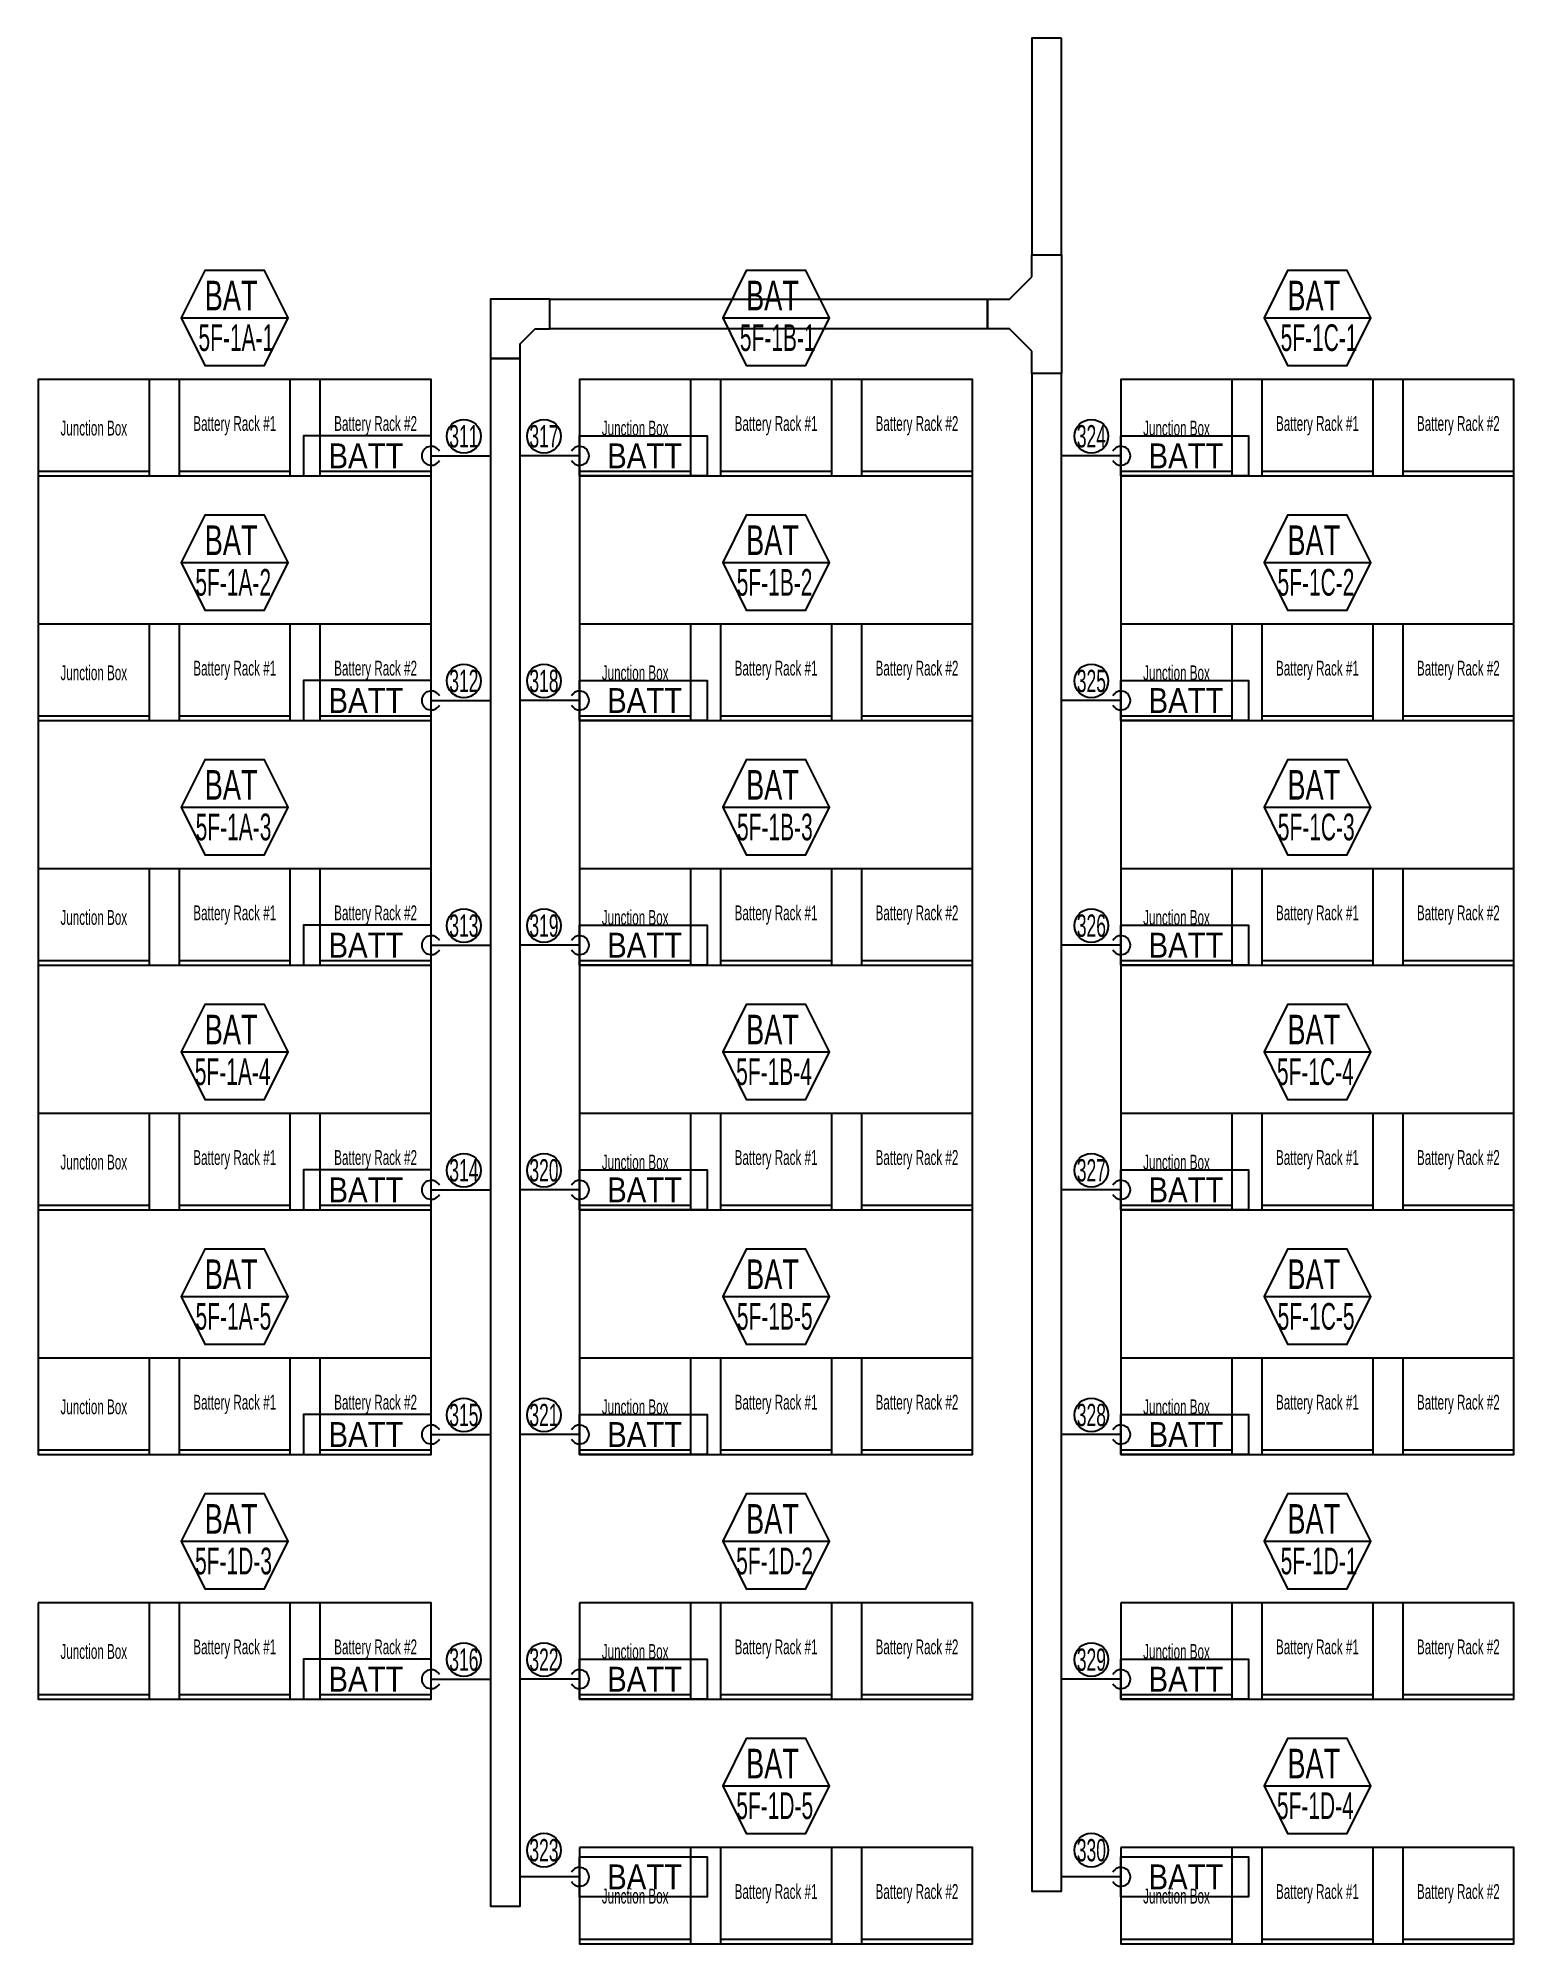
# Model space of a CAD drawing. Header units: millimetres. Extents: x 89450 to 753248, y -530175 to 1209785.
# Drawn here: x 154604 to 164554, y 468855 to 481707 of the extents above; entities that cross this region are included whole.
import ezdxf
from ezdxf.enums import TextEntityAlignment as Align

# ---------------------------------------------------------------- set-up
doc = ezdxf.new("R2010")
doc.units = ezdxf.units.MM
doc.header["$LTSCALE"] = 150
for name, color, linetype in [('------00 Switch Gear', 3, 'Continuous'), ('------00 Switch Gear_Number', 1, 'Continuous'), ('-----29 Indicator', 1, 'Continuous'), ('-----99 EPMS CABLE DUCT', 4, 'Continuous'), ('-----99 EPMS CONDUIT', 4, 'Continuous'), ('-----99 EPMS DEVICE', 3, 'Continuous')]:
    doc.layers.add(name, color=color, linetype=linetype)
doc.styles.add('ELEC', font='')
doc.styles.get('ELEC').set_extended_font_data('Dotum')

msp = doc.modelspace()

# ---------------------------------------------------------------- texts
at = {"layer": '------00 Switch Gear', "color": 161, "style": 'ELEC', "width": 0.6}
for s, p in [('Junction Box', (154979, 479077, 0)), ('Battery Rack #1', (155929, 479108, 0)), ('Battery Rack #2', (156879, 479108, 0)), ('Junction Box', (158629, 479077, 0)), ('Battery Rack #1', (159579, 479108, 0)), ('Battery Rack #2', (160529, 479108, 0)), ('Junction Box', (162279, 479077, 0)), ('Battery Rack #1', (163229, 479108, 0)), ('Battery Rack #2', (164179, 479108, 0)), ('Junction Box', (154979, 477427, 0)), ('Battery Rack #1', (155929, 477458, 0)), ('Battery Rack #2', (156879, 477458, 0)), ('Junction Box', (158629, 477427, 0)), ('Battery Rack #1', (159579, 477458, 0)), ('Battery Rack #2', (160529, 477458, 0)), ('Junction Box', (162279, 477427, 0)), ('Battery Rack #1', (163229, 477458, 0)), ('Battery Rack #2', (164179, 477458, 0)), ('Junction Box', (154979, 475777, 0)), ('Battery Rack #1', (155929, 475808, 0)), ('Battery Rack #2', (156879, 475808, 0)), ('Junction Box', (158629, 475777, 0)), ('Battery Rack #1', (159579, 475808, 0)), ('Battery Rack #2', (160529, 475808, 0)), ('Junction Box', (162279, 475777, 0)), ('Battery Rack #1', (163229, 475808, 0)), ('Battery Rack #2', (164179, 475808, 0)), ('Junction Box', (154979, 474127, 0)), ('Battery Rack #1', (155929, 474158, 0)), ('Battery Rack #2', (156879, 474158, 0)), ('Junction Box', (158629, 474127, 0)), ('Battery Rack #1', (159579, 474158, 0)), ('Battery Rack #2', (160529, 474158, 0)), ('Junction Box', (162279, 474127, 0)), ('Battery Rack #1', (163229, 474158, 0)), ('Battery Rack #2', (164179, 474158, 0)), ('Battery Rack #1', (155929, 472508)), ('Battery Rack #2', (156879, 472508)), ('Battery Rack #1', (159579, 472508)), ('Battery Rack #2', (160529, 472508)), ('Battery Rack #1', (163229, 472508)), ('Battery Rack #2', (164179, 472508)), ('Junction Box', (154979, 472477)), ('Junction Box', (158629, 472477)), ('Junction Box', (162279, 472477)), ('Battery Rack #1', (155929, 470858)), ('Battery Rack #2', (156879, 470858)), ('Battery Rack #1', (159579, 470858)), ('Battery Rack #2', (160529, 470858)), ('Battery Rack #1', (163229, 470858)), ('Battery Rack #2', (164179, 470858)), ('Junction Box', (154979, 470827)), ('Junction Box', (158629, 470827)), ('Junction Box', (162279, 470827)), ('Junction Box', (158629, 469177)), ('Battery Rack #1', (159579, 469208)), ('Battery Rack #2', (160529, 469208)), ('Junction Box', (162279, 469177)), ('Battery Rack #1', (163229, 469208)), ('Battery Rack #2', (164179, 469208))]:
    msp.add_text(s, height=100, dxfattribs=at).set_placement(p, align=Align.MIDDLE_CENTER)
at = {"layer": '------00 Switch Gear_Number', "color": 0, "style": 'ELEC'}
for s, height, width, p in [('BAT', 200, 0.7, (155905, 479971, 0)), ('BAT', 200, 0.7, (159555, 479971, 0)), ('BAT', 200, 0.7, (163205, 479971, 0)), ('5F-1A-1', 180, 0.6, (155940, 479687, 0)), ('5F-1B-1', 180, 0.6, (159590, 479687, 0)), ('5F-1C-1', 180, 0.6, (163240, 479687, 0)), ('BAT', 200, 0.7, (155905, 478321, 0)), ('BAT', 200, 0.7, (159555, 478321, 0)), ('BAT', 200, 0.7, (163205, 478321, 0)), ('5F-1A-2', 180, 0.6, (155919, 478037, 0)), ('5F-1B-2', 180, 0.6, (159569, 478037, 0)), ('5F-1C-2', 180, 0.6, (163219, 478037, 0)), ('BAT', 200, 0.7, (155905, 476671, 0)), ('BAT', 200, 0.7, (159555, 476671, 0)), ('BAT', 200, 0.7, (163205, 476671, 0)), ('5F-1A-3', 180, 0.6, (155921, 476387, 0)), ('5F-1B-3', 180, 0.6, (159571, 476387, 0)), ('5F-1C-3', 180, 0.6, (163221, 476387, 0)), ('BAT', 200, 0.7, (155905, 475021, 0)), ('BAT', 200, 0.7, (159555, 475021, 0)), ('BAT', 200, 0.7, (163205, 475021, 0)), ('5F-1A-4', 180, 0.6, (155915, 474737, 0)), ('5F-1B-4', 180, 0.6, (159565, 474737, 0)), ('5F-1C-4', 180, 0.6, (163215, 474737, 0)), ('BAT', 200, 0.7, (155905, 473371)), ('BAT', 200, 0.7, (159555, 473371)), ('BAT', 200, 0.7, (163205, 473371)), ('5F-1A-5', 180, 0.6, (155920, 473087)), ('5F-1B-5', 180, 0.6, (159570, 473087)), ('5F-1C-5', 180, 0.6, (163220, 473087)), ('BAT', 200, 0.7, (155905, 471721)), ('BAT', 200, 0.7, (159555, 471721)), ('BAT', 200, 0.7, (163205, 471721)), ('5F-1D-3', 180, 0.6, (155921, 471437)), ('5F-1D-2', 180, 0.6, (159569, 471437)), ('5F-1D-1', 180, 0.6, (163240, 471437)), ('BAT', 200, 0.7, (159555, 470071)), ('BAT', 200, 0.7, (163205, 470071)), ('5F-1D-5', 180, 0.6, (159570, 469787)), ('5F-1D-4', 180, 0.6, (163215, 469787))]:
    msp.add_text(s, height=height, dxfattribs=dict(at, width=width)).set_placement(p, align=Align.MIDDLE_CENTER)
at = {"layer": '-----29 Indicator', "style": 'ELEC', "width": 0.6}
for s, p in [('311', (157474, 479022, 0)), ('317', (158014, 479022, 0)), ('324', (161705, 479022, 0)), ('312', (157474, 477372, 0)), ('318', (158014, 477372, 0)), ('325', (161705, 477372, 0)), ('313', (157474, 475722, 0)), ('319', (158014, 475722, 0)), ('326', (161705, 475722, 0)), ('314', (157474, 474072, 0)), ('320', (158014, 474072, 0)), ('327', (161705, 474072, 0)), ('315', (157474, 472422, 0)), ('321', (158014, 472422, 0)), ('328', (161705, 472422, 0)), ('316', (157474, 470772, 0)), ('322', (158014, 470772, 0)), ('329', (161705, 470772, 0)), ('323', (158014, 469487, 0)), ('330', (161705, 469487, 0))]:
    msp.add_text(s, height=150, dxfattribs=at).set_placement(p, align=Align.MIDDLE_CENTER)
at = {"layer": '-----99 EPMS DEVICE', "style": 'ELEC', "width": 0.9}
for p in [(156814, 478890, 0), (158693, 478890, 0), (162343, 478890, 0), (156814, 477240, 0), (158693, 477240, 0), (162343, 477240, 0), (156814, 475590, 0), (158693, 475590, 0), (162343, 475590, 0), (156814, 473940, 0), (158693, 473940, 0), (162343, 473940, 0), (156814, 472290, 0), (158693, 472290, 0), (162343, 472290, 0), (156814, 470640, 0), (158693, 470640, 0), (162343, 470640, 0), (158693, 469307, 0), (162343, 469307, 0)]:
    msp.add_text('BATT', height=168, dxfattribs=at).set_placement(p, align=Align.MIDDLE)

# ---------------------------------------------------------------- blocks, each defined once
blk = doc.blocks.new('A$C2e8f9a8b')
at = {"color": 0}
blk.add_line((30, 750), (30, 0), dxfattribs=at)
blk.add_lwpolyline([(650, 0), (0, 0), (0, 750), (650, 750)], close=True, dxfattribs=at)
blk = doc.blocks.new('zw$32E')
for p, q in [((100, 0), (0, 0)), ((0, 0), (0, -400)), ((100, -75), (100, 0)), ((175, -150), (100, -75)), ((250, -150), (175, -150)), ((250, -250), (250, -150)), ((100, -325), (175, -250)), ((175, -250), (250, -250)), ((100, -400), (100, -325)), ((0, -400), (100, -400))]:
    blk.add_line(p, q)

# ---------------------------------------------------------------- linework, layer by layer
at = {"layer": '------00 Switch Gear', "color": 161, "elevation": 0}
for points in [[(157254, 472155), (157254, 479405), (154604, 479405), (154604, 472155), (157254, 472155)], [(160904, 472155), (160904, 479405), (158254, 479405), (158254, 472155), (160904, 472155)], [(164554, 472155), (164554, 479405), (161904, 479405), (161904, 472155), (164554, 472155)]]:
    msp.add_lwpolyline(points, dxfattribs=at)
for points in [[(154604, 479405), (154604, 478755), (157254, 478755), (157254, 479405)], [(158254, 479405), (158254, 478755), (160904, 478755), (160904, 479405)], [(161904, 479405), (161904, 478755), (164554, 478755), (164554, 479405)], [(154604, 477755), (154604, 477105), (157254, 477105), (157254, 477755)], [(158254, 477755), (158254, 477105), (160904, 477105), (160904, 477755)], [(161904, 477755), (161904, 477105), (164554, 477105), (164554, 477755)], [(154604, 476105), (154604, 475455), (157254, 475455), (157254, 476105)], [(158254, 476105), (158254, 475455), (160904, 475455), (160904, 476105)], [(161904, 476105), (161904, 475455), (164554, 475455), (164554, 476105)], [(154604, 474455), (154604, 473805), (157254, 473805), (157254, 474455)], [(158254, 474455), (158254, 473805), (160904, 473805), (160904, 474455)], [(161904, 474455), (161904, 473805), (164554, 473805), (164554, 474455)], [(154604, 472805), (154604, 472155), (157254, 472155), (157254, 472805)], [(158254, 472805), (158254, 472155), (160904, 472155), (160904, 472805)], [(161904, 472805), (161904, 472155), (164554, 472155), (164554, 472805)], [(154604, 471155), (154604, 470505), (157254, 470505), (157254, 471155)], [(158254, 471155), (158254, 470505), (160904, 470505), (160904, 471155)], [(161904, 471155), (161904, 470505), (164554, 470505), (164554, 471155)], [(158254, 469505), (158254, 468855), (160904, 468855), (160904, 469505)], [(161904, 469505), (161904, 468855), (164554, 468855), (164554, 469505)]]:
    msp.add_lwpolyline(points, close=True, dxfattribs=at)
at = {"layer": '------00 Switch Gear_Number', "elevation": 0}
for points in [[(155569, 479820), (156289, 479820), (156129, 480140), (155728, 480140), (155569, 479820), (155728, 479500), (156129, 479500), (156289, 479820)], [(159219, 479820), (159939, 479820), (159779, 480140), (159378, 480140), (159219, 479820), (159378, 479500), (159779, 479500), (159939, 479820)], [(162869, 479820), (163589, 479820), (163429, 480140), (163028, 480140), (162869, 479820), (163028, 479500), (163429, 479500), (163589, 479820)], [(155569, 478170), (156289, 478170), (156129, 478490), (155728, 478490), (155569, 478170), (155728, 477850), (156129, 477850), (156289, 478170)], [(159219, 478170), (159939, 478170), (159779, 478490), (159378, 478490), (159219, 478170), (159378, 477850), (159779, 477850), (159939, 478170)], [(162869, 478170), (163589, 478170), (163429, 478490), (163028, 478490), (162869, 478170), (163028, 477850), (163429, 477850), (163589, 478170)], [(155569, 476520), (156289, 476520), (156129, 476840), (155728, 476840), (155569, 476520), (155728, 476200), (156129, 476200), (156289, 476520)], [(159219, 476520), (159939, 476520), (159779, 476840), (159378, 476840), (159219, 476520), (159378, 476200), (159779, 476200), (159939, 476520)], [(162869, 476520), (163589, 476520), (163429, 476840), (163028, 476840), (162869, 476520), (163028, 476200), (163429, 476200), (163589, 476520)], [(155569, 474870), (156289, 474870), (156129, 475190), (155728, 475190), (155569, 474870), (155728, 474550), (156129, 474550), (156289, 474870)], [(159219, 474870), (159939, 474870), (159779, 475190), (159378, 475190), (159219, 474870), (159378, 474550), (159779, 474550), (159939, 474870)], [(162869, 474870), (163589, 474870), (163429, 475190), (163028, 475190), (162869, 474870), (163028, 474550), (163429, 474550), (163589, 474870)], [(155569, 473220), (156289, 473220), (156129, 473540), (155728, 473540), (155569, 473220), (155728, 472900), (156129, 472900), (156289, 473220)], [(159219, 473220), (159939, 473220), (159779, 473540), (159378, 473540), (159219, 473220), (159378, 472900), (159779, 472900), (159939, 473220)], [(162869, 473220), (163589, 473220), (163429, 473540), (163028, 473540), (162869, 473220), (163028, 472900), (163429, 472900), (163589, 473220)], [(155569, 471570), (156289, 471570), (156129, 471890), (155728, 471890), (155569, 471570), (155728, 471250), (156129, 471250), (156289, 471570)], [(159219, 471570), (159939, 471570), (159779, 471890), (159378, 471890), (159219, 471570), (159378, 471250), (159779, 471250), (159939, 471570)], [(162869, 471570), (163589, 471570), (163429, 471890), (163028, 471890), (162869, 471570), (163028, 471250), (163429, 471250), (163589, 471570)], [(159219, 469920), (159939, 469920), (159779, 470240), (159378, 470240), (159219, 469920), (159378, 469600), (159779, 469600), (159939, 469920)], [(162869, 469920), (163589, 469920), (163429, 470240), (163028, 470240), (162869, 469920), (163028, 469600), (163429, 469600), (163589, 469920)]]:
    msp.add_lwpolyline(points, dxfattribs=at)
at = {"layer": '-----29 Indicator'}
for centre in [(157474, 479022, 0), (158014, 479022, 0), (161705, 479022, 0), (157474, 477372, 0), (158014, 477372, 0), (161705, 477372, 0), (157474, 475722, 0), (158014, 475722, 0), (161705, 475722, 0), (157474, 474072, 0), (158014, 474072, 0), (161705, 474072, 0), (157474, 472422, 0), (158014, 472422, 0), (161705, 472422, 0), (157474, 470772, 0), (158014, 470772, 0), (161705, 470772, 0), (158014, 469487, 0), (161705, 469487, 0)]:
    msp.add_circle(centre, 114, dxfattribs=at)
at = {"layer": '-----99 EPMS CABLE DUCT', "elevation": 0}
for points in [[(161504, 481707), (161304, 481707), (161304, 480246), (161504, 480246)], [(158054, 479946), (161004, 479946), (161004, 479746), (158054, 479746)], [(157854, 479546), (157654, 479546), (157654, 469110), (157854, 469110)], [(161504, 479446), (161304, 479446), (161304, 469210), (161504, 469210)]]:
    msp.add_lwpolyline(points, close=True, dxfattribs=at)
msp.add_lwpolyline([(158054, 479746), (158054, 479946), (157654, 479946), (157654, 479546), (157854, 479546), (157854, 479646), (157954, 479746), (158054, 479746)], dxfattribs=at)
at = {"layer": '-----99 EPMS CONDUIT'}
for p, q in [((157254, 478890, 0), (157654, 478890, 0)), ((158254, 478890, 0), (157854, 478890, 0)), ((161904, 478890, 0), (161504, 478890, 0)), ((157254, 477240, 0), (157654, 477240, 0)), ((158254, 477240, 0), (157854, 477240, 0)), ((161904, 477240, 0), (161504, 477240, 0)), ((157254, 475590, 0), (157654, 475590, 0)), ((158254, 475590, 0), (157854, 475590, 0)), ((161904, 475590, 0), (161504, 475590, 0)), ((157254, 473940, 0), (157654, 473940, 0)), ((158254, 473940, 0), (157854, 473940, 0)), ((161904, 473940, 0), (161504, 473940, 0)), ((157254, 472290, 0), (157654, 472290, 0)), ((158254, 472290, 0), (157854, 472290, 0)), ((161904, 472290, 0), (161504, 472290, 0)), ((157254, 470640, 0), (157654, 470640, 0)), ((158254, 470640, 0), (157854, 470640, 0)), ((161904, 470640, 0), (161504, 470640, 0)), ((158254, 469307, 0), (157854, 469307, 0)), ((161904, 469307, 0), (161504, 469307, 0))]:
    msp.add_line(p, q, dxfattribs=at)
for centre, start, end in [((157254, 478890, 0), 30, 330), ((158254, 478890, 0), 210, 150), ((161904, 478890, 0), 210, 150), ((157254, 477240, 0), 30, 330), ((158254, 477240, 0), 210, 150), ((161904, 477240, 0), 210, 150), ((157254, 475590, 0), 30, 330), ((158254, 475590, 0), 210, 150), ((161904, 475590, 0), 210, 150), ((157254, 473940, 0), 30, 330), ((158254, 473940, 0), 210, 150), ((161904, 473940, 0), 210, 150), ((157254, 472290, 0), 30, 330), ((158254, 472290, 0), 210, 150), ((161904, 472290, 0), 210, 150), ((157254, 470640, 0), 30, 330), ((158254, 470640, 0), 210, 150), ((161904, 470640, 0), 210, 150), ((158254, 469307, 0), 210, 150), ((161904, 469307, 0), 210, 150)]:
    msp.add_arc(centre, 63.8, start, end, dxfattribs=at)
at = {"layer": '-----99 EPMS DEVICE', "elevation": 0}
for points in [[(157254, 479025), (156393, 479025), (156393, 478755), (157254, 478755)], [(158254, 479025), (159114, 479025), (159114, 478755), (158254, 478755)], [(161904, 479025), (162764, 479025), (162764, 478755), (161904, 478755)], [(157254, 477375), (156393, 477375), (156393, 477105), (157254, 477105)], [(158254, 477375), (159114, 477375), (159114, 477105), (158254, 477105)], [(161904, 477375), (162764, 477375), (162764, 477105), (161904, 477105)], [(157254, 475725), (156393, 475725), (156393, 475455), (157254, 475455)], [(158254, 475725), (159114, 475725), (159114, 475455), (158254, 475455)], [(161904, 475725), (162764, 475725), (162764, 475455), (161904, 475455)], [(157254, 474075), (156393, 474075), (156393, 473805), (157254, 473805)], [(158254, 474075), (159114, 474075), (159114, 473805), (158254, 473805)], [(161904, 474075), (162764, 474075), (162764, 473805), (161904, 473805)], [(157254, 472425), (156393, 472425), (156393, 472155), (157254, 472155)], [(158254, 472425), (159114, 472425), (159114, 472155), (158254, 472155)], [(161904, 472425), (162764, 472425), (162764, 472155), (161904, 472155)], [(157254, 470775), (156393, 470775), (156393, 470505), (157254, 470505)], [(158254, 470775), (159114, 470775), (159114, 470505), (158254, 470505)], [(161904, 470775), (162764, 470775), (162764, 470505), (161904, 470505)], [(158254, 469442), (159114, 469442), (159114, 469172), (158254, 469172)], [(161904, 469442), (162764, 469442), (162764, 469172), (161904, 469172)]]:
    msp.add_lwpolyline(points, close=True, dxfattribs=at)

# ---------------------------------------------------------------- block references
at = {"layer": '------00 Switch Gear', "color": 161, "xscale": -1, "rotation": 270}
for p in [(154604, 478755, 0), (155554, 478755, 0), (156504, 478755, 0), (158254, 478755, 0), (159204, 478755, 0), (160154, 478755, 0), (161904, 478755, 0), (162854, 478755, 0), (163804, 478755, 0), (154604, 477105, 0), (155554, 477105, 0), (156504, 477105, 0), (158254, 477105, 0), (159204, 477105, 0), (160154, 477105, 0), (161904, 477105, 0), (162854, 477105, 0), (163804, 477105, 0), (154604, 475455, 0), (155554, 475455, 0), (156504, 475455, 0), (158254, 475455, 0), (159204, 475455, 0), (160154, 475455, 0), (161904, 475455, 0), (162854, 475455, 0), (163804, 475455, 0), (154604, 473805, 0), (155554, 473805, 0), (156504, 473805, 0), (158254, 473805, 0), (159204, 473805, 0), (160154, 473805, 0), (161904, 473805, 0), (162854, 473805, 0), (163804, 473805, 0), (154604, 472155), (155554, 472155), (156504, 472155), (158254, 472155), (159204, 472155), (160154, 472155), (161904, 472155), (162854, 472155), (163804, 472155), (154604, 470505), (155554, 470505), (156504, 470505), (158254, 470505), (159204, 470505), (160154, 470505), (161904, 470505), (162854, 470505), (163804, 470505), (158254, 468855), (159204, 468855), (160154, 468855), (161904, 468855), (162854, 468855), (163804, 468855)]:
    msp.add_blockref('A$C2e8f9a8b', p, dxfattribs=at)
at = {"layer": '-----99 EPMS CABLE DUCT', "xscale": -1.999999999999999, "yscale": 1.999999999999999, "zscale": 2, "rotation": 359.9999999999258}
msp.add_blockref('zw$32E', (161504, 480246), dxfattribs=at)

msp.set_redraw_order([(e.dxf.handle, doc.entitydb.next_handle()) for e in msp.query("TEXT MTEXT ATTDEF DIMENSION ARC_DIMENSION")])  # texts and dimensions are drawn at this point

doc.saveas('drawing.dxf')
